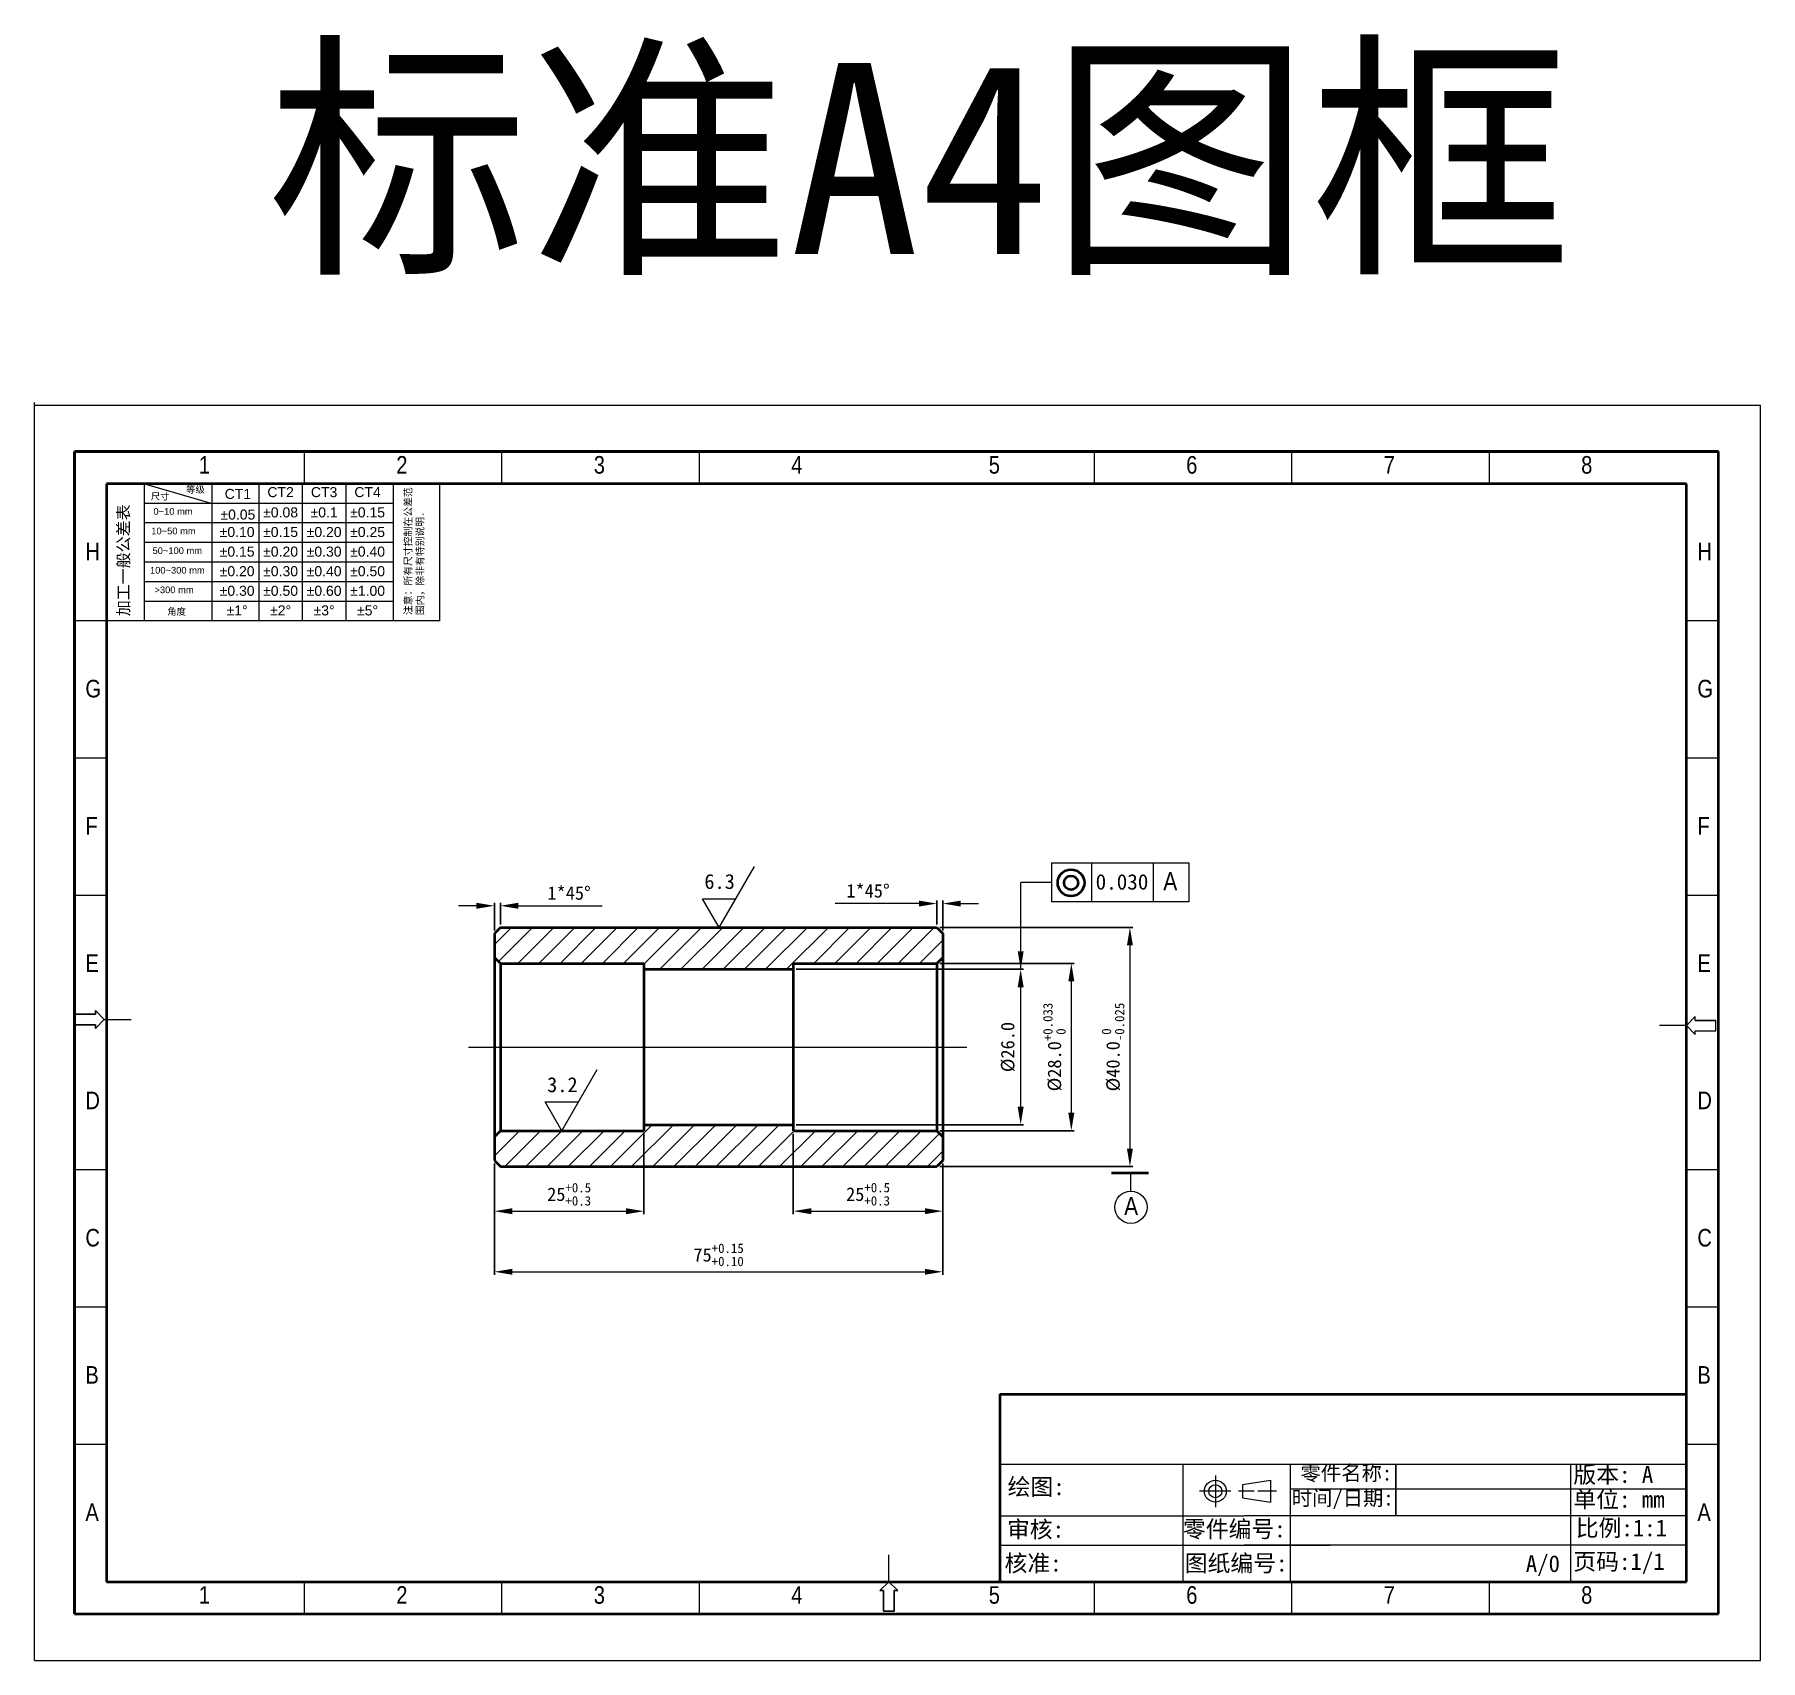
# Model space of a CAD drawing. Header units: millimetres. Extents: x -701 to 1485, y 792 to 1708.
# Drawn here: x -700.9 to -412.2, y 1360.7 to 1632.7 of the extents above; entities that cross this region are included whole.
import ezdxf
from ezdxf.enums import TextEntityAlignment as Align
from ezdxf.lldxf.tags import DXFTag

# ---------------------------------------------------------------- set-up
doc = ezdxf.new("R2010")
doc.units = ezdxf.units.MM
for name, color, linetype, lineweight in [('中心线', 7, 'CENTER', 18), ('粗实线', 7, 'Continuous', 40), ('细实线', 7, 'Continuous', 18)]:
    doc.layers.add(name, color=color, linetype=linetype, lineweight=lineweight)
doc.styles.add('SEACAD_arial_ttf', font='arial.ttf', dxfattribs={"height": 0.2})
doc.styles.add('TT', font='')
doc.styles.get('TT').set_extended_font_data('SimSun')
tags = doc.linetypes.add('CENTER', pattern=[0.6, 0.375, -0.075, 0.075, -0.075]).pattern_tags.tags
tags[10:11] = [DXFTag(74, 4), DXFTag(75, 0), DXFTag(340, '0'), DXFTag(46, 1.0), DXFTag(50, 0.0), DXFTag(44, 0.0), DXFTag(45, 0.0)]
tags[8:9] = [DXFTag(74, 4), DXFTag(75, 0), DXFTag(340, '0'), DXFTag(46, 1.0), DXFTag(50, 0.0), DXFTag(44, 0.0), DXFTag(45, 0.0)]
tags[6:7] = [DXFTag(74, 4), DXFTag(75, 0), DXFTag(340, '0'), DXFTag(46, 1.0), DXFTag(50, 0.0), DXFTag(44, 0.0), DXFTag(45, 0.0)]
tags[4:5] = [DXFTag(74, 4), DXFTag(75, 0), DXFTag(340, '0'), DXFTag(46, 1.0), DXFTag(50, 0.0), DXFTag(44, 0.0), DXFTag(45, 0.0)]
doc.dimstyles.new('A4', dxfattribs={"dimtxt": 2.25, "dimasz": 3, "dimexe": 0.5, "dimexo": 0.5, "dimgap": 1, "dimtad": 1, "dimdec": 1, "dimzin": 0, "dimdsep": 46, "dimtxsty": 'Standard', "dimcen": 0, "dimclrd": 256, "dimclre": 256, "dimclrt": 256, "dimadec": 1, "dimazin": 0, "dimtp": 0.01, "dimtm": 0.01, "dimtfac": 0.6, "dimtdec": 1, "dimtofl": 0, "dimtmove": 0, "dimatfit": 3, "dimfxl": 0, "dimtolj": 1, "dimtzin": 0, "dimlwd": 9, "dimarcsym": 0})

msp = doc.modelspace()

# ---------------------------------------------------------------- texts
at = {"color": 3, "attachment_point": 1}
for s, insert, char_height in [('{\\fSimSun|b0|i0|c134|p2;绘图:}', (-538.11, 1391.18), 2.8), ('{\\fSimSun|b0|i0|c134|p2;零件名称:}', (-489.14, 1393.33), 2.5), ('{\\fSimSun|b0|i0|c134|p2;版本: A}', (-443.48, 1393.23), 2.8), ('{\\fSimSun|b0|i0|c134|p2;版本: A}', (-443.48, 1393.23), 2.8), ('{\\fSimSun|b0|i0|c134|p2;版本: A}', (-443.48, 1393.23), 2.8), ('{\\fSimSun|b0|i0|c134|p2;时间/日期:}', (-490.6, 1389.15), 2.5), ('{\\fSimSun|b0|i0|c134|p2;单位: mm}', (-443.48, 1389.08), 2.8), ('{\\fSimSun|b0|i0|c134|p2;单位: mm}', (-443.48, 1389.08), 2.8), ('{\\fSimSun|b0|i0|c134|p2;单位: mm}', (-443.48, 1389.08), 2.8), ('{\\fSimSun|b0|i0|c134|p2;审核:}', (-538.22, 1384.06), 2.8), ('{\\fSimSun|b0|i0|c134|p2;零件编号:}', (-508.79, 1384.11), 2.8), ('{\\fSimSun|b0|i0|c134|p2;比例:1:1}', (-443.08, 1384.29), 2.8), ('{\\fSimSun|b0|i0|c134|p2;比例:1:1}', (-443.08, 1384.29), 2.8), ('{\\fSimSun|b0|i0|c134|p2;比例:1:1}', (-443.08, 1384.29), 2.8), ('{\\fSimSun|b0|i0|c134|p2;核准:}', (-538.63, 1378.4), 2.8), ('{\\fSimSun|b0|i0|c134|p2;图纸编号:}', (-508.49, 1378.4), 2.8), ('{\\fSimSun|b0|i0|c134|p2;图纸编号:}', (-508.49, 1378.4), 2.8), ('{\\fSimSun|b0|i0|c134|p2;图纸编号:}', (-508.49, 1378.4), 2.8), ('{\\fSimSun|b0|i0|c134|p2;A/0}', (-451.44, 1378.32), 2.8), ('{\\fSimSun|b0|i0|c134|p2;A/0}', (-451.44, 1378.32), 2.8), ('{\\fSimSun|b0|i0|c134|p2;A/0}', (-451.44, 1378.32), 2.8), ('{\\fSimSun|b0|i0|c134|p2;页码:1/1}', (-443.48, 1378.68), 2.8), ('{\\fSimSun|b0|i0|c134|p2;页码:1/1}', (-443.48, 1378.68), 2.8), ('{\\fSimSun|b0|i0|c134|p2;页码:1/1}', (-443.48, 1378.68), 2.8)]:
    msp.add_mtext_dynamic_manual_height_columns(s, width=46.2676, gutter_width=12.5, heights=[0], dxfattribs=dict(at, insert=insert, char_height=char_height))
at = {"layer": '细实线', "style": 'SEACAD_arial_ttf', "width": 0.819}
for s, height, p in [('1', 2.94, (-673.4, 1562.22)), ('2', 2.94, (-640.37, 1562.22)), ('3', 2.94, (-607.34, 1562.22)), ('4', 2.94, (-574.31, 1562.22)), ('5', 2.94, (-541.27, 1562.22)), ('6', 2.94, (-508.24, 1562.22)), ('7', 2.94, (-475.21, 1562.22)), ('8', 2.94, (-442.18, 1562.22)), ('H', 2.94, (-692.37, 1547.74)), ('H', 2.94, (-422.74, 1547.74)), ('G', 2.94, (-692.37, 1524.78)), ('G', 2.94, (-422.74, 1524.78)), ('F', 2.94, (-692.37, 1501.81)), ('F', 2.94, (-422.74, 1501.81)), ('A', 3.05, (-512.07, 1492.63)), ('E', 2.94, (-692.37, 1478.85)), ('E', 2.94, (-422.74, 1478.85)), ('D', 2.94, (-692.37, 1455.89)), ('D', 2.94, (-422.74, 1455.89)), ('A', 3.05, (-518.62, 1438.27)), ('C', 2.94, (-692.37, 1432.92)), ('C', 2.94, (-422.74, 1432.92)), ('B', 2.94, (-692.37, 1409.96)), ('B', 2.94, (-422.74, 1409.96)), ('A', 2.94, (-692.37, 1387)), ('A', 2.94, (-422.74, 1387)), ('1', 2.94, (-673.4, 1373.15)), ('2', 2.94, (-640.37, 1373.15)), ('3', 2.94, (-607.34, 1373.15)), ('4', 2.94, (-574.31, 1373.15)), ('5', 2.94, (-541.27, 1373.15)), ('6', 2.94, (-508.24, 1373.15)), ('7', 2.94, (-475.21, 1373.15)), ('8', 2.94, (-442.18, 1373.15))]:
    msp.add_text(s, height=height, dxfattribs=at).set_placement(p, align=Align.TOP_LEFT)
at = {"layer": '细实线', "style": 'SEACAD_arial_ttf'}
for s, p in [('尺寸', (-681.43, 1554.91)), ('等级', (-675.53, 1556.06))]:
    msp.add_text(s, height=1.117, dxfattribs=at).set_placement(p)
for s, height, p in [('CT1', 1.676, (-666.86, 1555.05)), ('CT2', 1.676, (-659.72, 1555.35)), ('CT3', 1.676, (-652.44, 1555.35)), ('CT4', 1.676, (-645.17, 1555.35)), ('0~10 mm', 1.117, (-677.71, 1552.4)), ('%%P0.05', 1.676, (-666.86, 1551.6)), ('%%P0.08', 1.676, (-659.72, 1551.96)), ('%%P0.1', 1.676, (-652.44, 1551.96)), ('%%P0.15', 1.676, (-645.17, 1551.96)), ('%%P0.10', 1.676, (-666.99, 1548.68)), ('%%P0.15', 1.676, (-659.72, 1548.68)), ('%%P0.20', 1.676, (-652.44, 1548.68)), ('%%P0.25', 1.676, (-645.17, 1548.68)), ('10~50 mm', 1.117, (-677.64, 1549.12)), ('50~100 mm', 1.117, (-677, 1545.84)), ('%%P0.15', 1.676, (-666.99, 1545.4)), ('%%P0.20', 1.676, (-659.72, 1545.4)), ('%%P0.30', 1.676, (-652.44, 1545.4)), ('%%P0.40', 1.676, (-645.17, 1545.4)), ('100~300 mm', 1.117, (-676.99, 1542.56)), ('%%P0.20', 1.676, (-666.99, 1542.12)), ('%%P0.30', 1.676, (-659.72, 1542.12)), ('%%P0.40', 1.676, (-652.44, 1542.12)), ('%%p0.50', 1.676, (-645.17, 1542.12)), ('>300 mm', 1.117, (-677.54, 1539.28)), ('%%P0.30', 1.676, (-666.99, 1538.84)), ('%%P0.50', 1.676, (-659.72, 1538.84)), ('%%P0.60', 1.676, (-652.44, 1538.84)), ('%%P1.00', 1.676, (-645.17, 1538.84)), ('角度', 1.117, (-677.11, 1535.65)), ('%%P1%%d', 1.676, (-666.99, 1535.56)), ('%%P2%%d', 1.676, (-659.72, 1535.56)), ('%%P3%%d', 1.676, (-652.44, 1535.56)), ('%%P5%%d', 1.676, (-645.17, 1535.56))]:
    msp.add_text(s, height=height, dxfattribs=at).set_placement(p, align=Align.CENTER)
at = {"layer": '细实线', "color": 140, "insert": (-661.91, 1628), "char_height": 32, "width": 16703.9226, "attachment_point": 1}
msp.add_mtext('{\\fSimSun|b0|i0|c134|p54;标准A4图框}', dxfattribs=at)
at = {"layer": '细实线', "attachment_point": 1, "rotation": 90, "style": 'SEACAD_arial_ttf'}
for s, insert, char_height, width in [('{\\fSimHei|b0|i0|c134|p2;注意：所有尺寸控制在公差范围内，除非有特别说明.}', (-639, 1535.62), 1.2053, 22.019), ('{\\fSimHei|b0|i0|c134|p2;加工一般公差表}', (-686.99, 1535.43), 1.9586, 30.0322)]:
    msp.add_mtext(s, dxfattribs=dict(at, insert=insert, char_height=char_height, width=width))
at = {"layer": '细实线', "attachment_point": 1, "style": 'TT'}
for s, insert, char_height, width in [('6.3', (-588.84, 1492.3), 2.5, 9.1054), ('0.030', (-523.39, 1492.28), 2.592, 26.4569), ('3.2', (-615.14, 1458.3), 2.5, 9.1054)]:
    msp.add_mtext(s, dxfattribs=dict(at, insert=insert, char_height=char_height, width=width))

# ---------------------------------------------------------------- blocks, each defined once
blk = doc.blocks.new('*D17')
at = {"layer": 'Defpoints', "color": 0}
for p in [(-573.96, 1476.35), (-535.93, 1476.35), (-573.96, 1450.35)]:
    blk.add_point(p, dxfattribs=at)
at = {"layer": '细实线', "lineweight": -2}
for p, q in [((-573.46, 1476.35), (-535.43, 1476.35)), ((-573.46, 1450.35), (-535.43, 1450.35))]:
    blk.add_line(p, q, dxfattribs=at)
at = {"layer": '细实线', "lineweight": 9}
blk.add_line((-535.93, 1453.35), (-535.93, 1473.35), dxfattribs=at)
at = {"layer": '细实线'}
for points in [[(-536.43, 1473.35), (-535.43, 1473.35), (-535.93, 1476.35)], [(-536.43, 1453.35), (-535.43, 1453.35), (-535.93, 1450.35)]]:
    blk.add_solid(points, dxfattribs=at)
at = {"layer": '细实线', "insert": (-538.06, 1463.35), "char_height": 2.25, "attachment_point": 5, "rotation": 90}
blk.add_mtext('\\A1;%%c26.0', dxfattribs=at)
blk = doc.blocks.new('*D18')
at = {"layer": 'Defpoints', "color": 0}
for p in [(-549.96, 1477.35), (-549.96, 1449.35), (-527.46, 1449.35)]:
    blk.add_point(p, dxfattribs=at)
at = {"layer": '细实线', "lineweight": -2}
for p, q in [((-549.46, 1477.35), (-526.96, 1477.35)), ((-549.46, 1449.35), (-526.96, 1449.35))]:
    blk.add_line(p, q, dxfattribs=at)
at = {"layer": '细实线', "lineweight": 9}
blk.add_line((-527.46, 1474.35), (-527.46, 1452.35), dxfattribs=at)
at = {"layer": '细实线'}
for points in [[(-527.96, 1474.35), (-526.96, 1474.35), (-527.46, 1477.35)], [(-527.96, 1452.35), (-526.96, 1452.35), (-527.46, 1449.35)]]:
    blk.add_solid(points, dxfattribs=at)
at = {"layer": '细实线', "insert": (-530.29, 1463.35), "char_height": 2.25, "attachment_point": 5, "rotation": 90}
blk.add_mtext('\\A1;%%c28.0{\\H0.7x;\\S+0.033^  0;}', dxfattribs=at)
blk = doc.blocks.new('*D19')
at = {"layer": 'Defpoints', "color": 0}
for p in [(-622.96, 1486.98), (-623.96, 1482.35), (-622.96, 1483.35)]:
    blk.add_point(p, dxfattribs=at)
at = {"layer": '细实线', "lineweight": 9}
for p, q in [((-626.96, 1486.98), (-629.96, 1486.98)), ((-619.96, 1486.98), (-605.96, 1486.98))]:
    blk.add_line(p, q, dxfattribs=at)
at = {"layer": '细实线', "lineweight": -2}
for p, q in [((-623.96, 1482.85), (-623.96, 1487.48)), ((-622.96, 1483.85), (-622.96, 1487.48))]:
    blk.add_line(p, q, dxfattribs=at)
at = {"layer": '细实线'}
for points in [[(-626.96, 1487.48), (-626.96, 1486.48), (-623.96, 1486.98)], [(-619.96, 1487.48), (-619.96, 1486.48), (-622.96, 1486.98)]]:
    blk.add_solid(points, dxfattribs=at)
at = {"layer": '细实线', "insert": (-611.46, 1489.1), "char_height": 2.25, "attachment_point": 5}
blk.add_mtext('\\A1;1*45%%d', dxfattribs=at)
blk = doc.blocks.new('*D20')
at = {"layer": 'Defpoints', "color": 0}
for p in [(-549.96, 1487.35), (-549.96, 1483.35), (-548.96, 1482.35)]:
    blk.add_point(p, dxfattribs=at)
at = {"layer": '细实线', "lineweight": 9}
for p, q in [((-552.96, 1487.35), (-566.96, 1487.35)), ((-545.96, 1487.35), (-542.96, 1487.35))]:
    blk.add_line(p, q, dxfattribs=at)
at = {"layer": '细实线', "lineweight": -2}
for p, q in [((-549.96, 1483.85), (-549.96, 1487.85)), ((-548.96, 1482.85), (-548.96, 1487.85))]:
    blk.add_line(p, q, dxfattribs=at)
at = {"layer": '细实线'}
for points in [[(-552.96, 1487.85), (-552.96, 1486.85), (-549.96, 1487.35)], [(-545.96, 1487.85), (-545.96, 1486.85), (-548.96, 1487.35)]]:
    blk.add_solid(points, dxfattribs=at)
at = {"layer": '细实线', "insert": (-561.46, 1489.47), "char_height": 2.25, "attachment_point": 5}
blk.add_mtext('\\A1;1*45%%d', dxfattribs=at)
blk = doc.blocks.new('*D21')
at = {"layer": 'Defpoints', "color": 0}
for p in [(-549.96, 1483.35), (-549.96, 1443.35), (-517.66, 1443.35)]:
    blk.add_point(p, dxfattribs=at)
at = {"layer": '细实线', "lineweight": -2}
for p, q in [((-549.46, 1483.35), (-517.16, 1483.35)), ((-549.46, 1443.35), (-517.16, 1443.35))]:
    blk.add_line(p, q, dxfattribs=at)
at = {"layer": '细实线', "lineweight": 9}
blk.add_line((-517.66, 1480.35), (-517.66, 1446.35), dxfattribs=at)
at = {"layer": '细实线'}
for points in [[(-518.16, 1480.35), (-517.16, 1480.35), (-517.66, 1483.35)], [(-518.16, 1446.35), (-517.16, 1446.35), (-517.66, 1443.35)]]:
    blk.add_solid(points, dxfattribs=at)
at = {"layer": '细实线', "insert": (-520.49, 1463.35), "char_height": 2.25, "attachment_point": 5, "rotation": 90}
blk.add_mtext('\\A1;%%c40.0{\\H0.7x;\\S 0^ -0.025;}', dxfattribs=at)
blk = doc.blocks.new('*D22')
at = {"layer": 'Defpoints', "color": 0}
for p in [(-573.96, 1449.35), (-548.96, 1444.35), (-548.96, 1435.89)]:
    blk.add_point(p, dxfattribs=at)
at = {"layer": '细实线', "lineweight": -2}
for p, q in [((-573.96, 1448.85), (-573.96, 1435.39)), ((-548.96, 1443.85), (-548.96, 1435.39))]:
    blk.add_line(p, q, dxfattribs=at)
at = {"layer": '细实线', "lineweight": 9}
blk.add_line((-570.96, 1435.89), (-551.96, 1435.89), dxfattribs=at)
at = {"layer": '细实线'}
for points in [[(-570.96, 1436.39), (-570.96, 1435.39), (-573.96, 1435.89)], [(-551.96, 1436.39), (-551.96, 1435.39), (-548.96, 1435.89)]]:
    blk.add_solid(points, dxfattribs=at)
at = {"layer": '细实线', "insert": (-561.46, 1438.73), "char_height": 2.25, "attachment_point": 5}
blk.add_mtext('\\A1;25{\\H0.7x;\\S+0.5^ +0.3;}', dxfattribs=at)
blk = doc.blocks.new('*D23')
at = {"layer": 'Defpoints', "color": 0}
for p in [(-598.96, 1449.35), (-623.96, 1444.35), (-598.96, 1435.88)]:
    blk.add_point(p, dxfattribs=at)
at = {"layer": '细实线', "lineweight": -2}
for p, q in [((-598.96, 1448.85), (-598.96, 1435.38)), ((-623.96, 1443.85), (-623.96, 1435.38))]:
    blk.add_line(p, q, dxfattribs=at)
at = {"layer": '细实线', "lineweight": 9}
blk.add_line((-620.96, 1435.88), (-601.96, 1435.88), dxfattribs=at)
at = {"layer": '细实线'}
for points in [[(-620.96, 1436.38), (-620.96, 1435.38), (-623.96, 1435.88)], [(-601.96, 1436.38), (-601.96, 1435.38), (-598.96, 1435.88)]]:
    blk.add_solid(points, dxfattribs=at)
at = {"layer": '细实线', "insert": (-611.46, 1438.72), "char_height": 2.25, "attachment_point": 5}
blk.add_mtext('\\A1;25{\\H0.7x;\\S+0.5^ +0.3;}', dxfattribs=at)
blk = doc.blocks.new('*D24')
at = {"layer": 'Defpoints', "color": 0}
for p in [(-623.96, 1444.35), (-548.96, 1444.35), (-548.96, 1425.75)]:
    blk.add_point(p, dxfattribs=at)
at = {"layer": '细实线', "lineweight": -2}
for p, q in [((-623.96, 1443.85), (-623.96, 1425.25)), ((-548.96, 1443.85), (-548.96, 1425.25))]:
    blk.add_line(p, q, dxfattribs=at)
at = {"layer": '细实线', "lineweight": 9}
blk.add_line((-620.96, 1425.75), (-551.96, 1425.75), dxfattribs=at)
at = {"layer": '细实线'}
for points in [[(-620.96, 1426.25), (-620.96, 1425.25), (-623.96, 1425.75)], [(-551.96, 1426.25), (-551.96, 1425.25), (-548.96, 1425.75)]]:
    blk.add_solid(points, dxfattribs=at)
at = {"layer": '细实线', "insert": (-586.46, 1428.58), "char_height": 2.25, "attachment_point": 5}
blk.add_mtext('\\A1;75{\\H0.7x;\\S+0.15^ +0.10;}', dxfattribs=at)

# ---------------------------------------------------------------- dimensions: what is measured, and where the dimension line sits
at = {"layer": '细实线'}
dim = msp.add_linear_dim(base=(-622.96, 1486.98), p1=(-623.96, 1482.35), p2=(-622.96, 1483.35), text='1*45%%d', dimstyle='A4', dxfattribs=at)
dim.commit()
dim.dimension.update_dxf_attribs({"geometry": '*D19', "text_midpoint": (-611.46, 1486.98), "dimtype": 160})
for base, p1, p2, text, picture, middle in [((-549.96, 1487.35), (-548.96, 1482.35), (-549.96, 1483.35), '1*45%%d', '*D20', (-561.46, 1489.47)), ((-598.96, 1435.88), (-623.96, 1444.35), (-598.96, 1449.35), '25{\\H0.7x;\\S+0.5^ +0.3;}', '*D23', (-611.46, 1438.72)), ((-548.96, 1435.89), (-573.96, 1449.35), (-548.96, 1444.35), '25{\\H0.7x;\\S+0.5^ +0.3;}', '*D22', (-561.46, 1438.73)), ((-548.96, 1425.75), (-623.96, 1444.35), (-548.96, 1444.35), '75{\\H0.7x;\\S+0.15^ +0.10;}', '*D24', (-586.46, 1428.58))]:
    dim = msp.add_linear_dim(base=base, p1=p1, p2=p2, text=text, dimstyle='A4', dxfattribs=at)
    dim.commit()
    dim.dimension.update_dxf_attribs({"geometry": picture, "text_midpoint": middle})
for base, p1, p2, text, picture, middle in [((-517.66, 1443.35), (-549.96, 1483.35), (-549.96, 1443.35), '%%c<>{\\H0.7x;\\S 0^ -0.025;}', '*D21', (-520.49, 1463.35)), ((-535.93, 1476.35), (-573.96, 1450.35), (-573.96, 1476.35), '%%c<>', '*D17', (-538.06, 1463.35)), ((-527.46, 1449.35), (-549.96, 1477.35), (-549.96, 1449.35), '%%c<>{\\H0.7x;\\S+0.033^  0;}', '*D18', (-530.29, 1463.35))]:
    dim = msp.add_linear_dim(base=base, p1=p1, p2=p2, angle=90, text=text, dimstyle='A4', dxfattribs=at)
    dim.commit()
    dim.dimension.update_dxf_attribs({"geometry": picture, "text_midpoint": middle})

# ---------------------------------------------------------------- hatches: boundary and pattern name
at = {"layer": '细实线'}
h = msp.add_hatch(dxfattribs=at)
h.set_pattern_fill('ANSI31', color=256, scale=20, style=0)
h.set_pattern_definition([(45, (-1131.3924, 1347.8352), (-1.767767, 1.767767), [])])
h.paths.add_polyline_path([(-573.96, 1476.35), (-573.96, 1477.35), (-549.96, 1477.35), (-548.96, 1478.35), (-548.96, 1482.35), (-549.96, 1483.35), (-622.96, 1483.35), (-623.96, 1482.35), (-623.96, 1478.35), (-622.96, 1477.35), (-598.96, 1477.35), (-598.96, 1476.35)])
h.paths.add_polyline_path([(-549.96, 1443.35), (-548.96, 1444.35), (-548.96, 1448.35), (-549.96, 1449.35), (-573.96, 1449.35), (-573.96, 1450.35), (-598.96, 1450.35), (-598.96, 1449.35), (-622.96, 1449.35), (-623.96, 1448.35), (-623.96, 1444.35), (-622.96, 1443.35)])

# ---------------------------------------------------------------- linework, layer by layer
msp.add_line((-473.17, 1393.54), (-473.17, 1384.89))
at = {"layer": '中心线'}
msp.add_line((-628.29, 1463.35), (-544.92, 1463.35), dxfattribs=at)
at = {"layer": '粗实线'}
for p, q in [((-694.19, 1562.96), (-694.19, 1368.52)), ((-694.19, 1368.52), (-694.19, 1562.96)), ((-419.19, 1562.96), (-694.19, 1562.96)), ((-694.19, 1562.96), (-419.19, 1562.96)), ((-419.19, 1368.52), (-419.19, 1562.96)), ((-419.19, 1368.52), (-419.19, 1562.96)), ((-688.82, 1557.59), (-688.82, 1373.89)), ((-424.56, 1557.59), (-688.82, 1557.59)), ((-424.56, 1373.89), (-424.56, 1557.59)), ((-622.96, 1483.35), (-623.96, 1482.35)), ((-623.96, 1482.35), (-623.96, 1478.35)), ((-622.96, 1483.35), (-549.96, 1483.35)), ((-549.96, 1483.35), (-548.96, 1482.35)), ((-548.96, 1482.35), (-548.96, 1478.35)), ((-622.96, 1477.35), (-623.96, 1478.35)), ((-623.96, 1478.35), (-623.96, 1448.35)), ((-549.96, 1477.35), (-548.96, 1478.35)), ((-548.96, 1478.35), (-548.96, 1448.35)), ((-622.96, 1477.35), (-598.96, 1477.35)), ((-622.96, 1477.35), (-622.96, 1449.35)), ((-598.96, 1477.35), (-598.96, 1449.35)), ((-598.96, 1476.35), (-573.96, 1476.35)), ((-573.96, 1477.35), (-549.96, 1477.35)), ((-573.96, 1477.35), (-573.96, 1449.35)), ((-549.96, 1477.35), (-549.96, 1449.35)), ((-622.96, 1449.35), (-623.96, 1448.35)), ((-622.96, 1449.35), (-598.96, 1449.35)), ((-598.96, 1450.35), (-573.96, 1450.35)), ((-573.96, 1449.35), (-549.96, 1449.35)), ((-549.96, 1449.35), (-548.96, 1448.35)), ((-623.96, 1448.35), (-623.96, 1444.35)), ((-548.96, 1448.35), (-548.96, 1444.35)), ((-623.96, 1444.35), (-622.96, 1443.35)), ((-548.96, 1444.35), (-549.96, 1443.35)), ((-622.96, 1443.35), (-549.96, 1443.35)), ((-520.76, 1442.29), (-514.53, 1442.29)), ((-419.19, 1368.52), (-419.19, 1418.78)), ((-539.39, 1405.26), (-424.56, 1405.26)), ((-539.39, 1405.26), (-539.39, 1373.89)), ((-539.39, 1405.26), (-424.56, 1405.26)), ((-539.39, 1405.26), (-539.39, 1373.89)), ((-539.39, 1405.26), (-424.56, 1405.26)), ((-539.39, 1405.26), (-539.39, 1373.89)), ((-688.82, 1373.89), (-424.56, 1373.89)), ((-694.19, 1368.52), (-419.19, 1368.52)), ((-694.19, 1368.52), (-419.19, 1368.52))]:
    msp.add_line(p, q, dxfattribs=at)
for radius in [2.23, 1.17]:
    msp.add_circle((-527.51, 1490.83), radius, dxfattribs=at)
at = {"layer": '细实线'}
for p, q in [((-700.88, 1360.72), (-700.88, 1571.18)), ((-700.88, 1570.76), (-412.19, 1570.76)), ((-412.19, 1360.72), (-412.19, 1570.76)), ((-655.78, 1562.96), (-655.78, 1557.59)), ((-622.75, 1562.96), (-622.75, 1557.59)), ((-589.72, 1562.96), (-589.72, 1557.59)), ((-523.65, 1562.96), (-523.65, 1557.59)), ((-490.62, 1562.96), (-490.62, 1557.59)), ((-457.59, 1562.96), (-457.59, 1557.59)), ((-682.47, 1557.59), (-671.18, 1554.31)), ((-682.47, 1534.63), (-682.47, 1557.59)), ((-671.18, 1534.63), (-671.18, 1557.59)), ((-663.32, 1534.63), (-663.32, 1557.59)), ((-656.05, 1534.63), (-656.05, 1557.59)), ((-653.86, 1557.59), (-635.57, 1557.59)), ((-648.77, 1534.63), (-648.77, 1557.59)), ((-640.82, 1534.63), (-640.82, 1557.59)), ((-633.11, 1534.63), (-633.11, 1557.59)), ((-640.82, 1554.31), (-682.47, 1554.31)), ((-640.82, 1551.03), (-682.47, 1551.03)), ((-640.82, 1547.75), (-682.47, 1547.75)), ((-640.82, 1544.47), (-682.47, 1544.47)), ((-640.82, 1541.19), (-682.47, 1541.19)), ((-640.82, 1537.91), (-682.47, 1537.91)), ((-688.82, 1534.63), (-694.19, 1534.63)), ((-633.11, 1534.63), (-688.82, 1534.63)), ((-419.19, 1534.63), (-424.56, 1534.63)), ((-688.82, 1511.66), (-694.19, 1511.66)), ((-419.19, 1511.66), (-424.56, 1511.66)), ((-586.37, 1483.35), (-580.46, 1493.58)), ((-530.8, 1494.16), (-507.81, 1494.16)), ((-530.8, 1494.16), (-530.8, 1487.62)), ((-524.09, 1494.16), (-524.09, 1487.62)), ((-513.77, 1494.16), (-513.77, 1487.62)), ((-507.81, 1494.16), (-507.81, 1487.62)), ((-530.8, 1490.89), (-535.93, 1490.89)), ((-688.82, 1488.7), (-694.19, 1488.7)), ((-586.37, 1483.35), (-589.15, 1488.16)), ((-589.15, 1488.16), (-583.59, 1488.16)), ((-507.81, 1487.62), (-530.8, 1487.62)), ((-419.19, 1488.7), (-424.56, 1488.7)), ((-694.12, 1467.06), (-694.12, 1468.82)), ((-690.69, 1468.82), (-694.12, 1468.82)), ((-690.69, 1467.06), (-694.12, 1467.06)), ((-689.21, 1467.94), (-690.69, 1469.45)), ((-690.69, 1468.82), (-690.69, 1469.45)), ((-689.21, 1467.94), (-690.69, 1466.43)), ((-690.69, 1466.43), (-690.69, 1467.06)), ((-689.21, 1467.94), (-684.71, 1467.94)), ((-424.56, 1466.93), (-429.06, 1466.93)), ((-424.56, 1466.93), (-423.09, 1468.44)), ((-424.56, 1466.93), (-423.09, 1465.43)), ((-423.09, 1467.81), (-423.09, 1468.44)), ((-423.09, 1467.81), (-419.65, 1467.81)), ((-419.65, 1466.05), (-419.65, 1467.81)), ((-423.09, 1465.43), (-423.09, 1466.05)), ((-423.09, 1466.05), (-419.65, 1466.05)), ((-612.66, 1449.35), (-606.76, 1459.58)), ((-612.66, 1449.35), (-615.44, 1454.16)), ((-615.44, 1454.16), (-609.88, 1454.16)), ((-688.82, 1442.78), (-694.19, 1442.78)), ((-517.49, 1439.25), (-517.49, 1442.29)), ((-419.19, 1442.78), (-424.56, 1442.78)), ((-688.82, 1419.81), (-694.19, 1419.81)), ((-419.19, 1419.81), (-424.56, 1419.81)), ((-688.82, 1396.85), (-694.19, 1396.85)), ((-419.19, 1396.85), (-424.56, 1396.85)), ((-539.39, 1393.54), (-424.56, 1393.54)), ((-539.39, 1393.54), (-424.56, 1393.54)), ((-539.39, 1393.54), (-424.56, 1393.54)), ((-521.47, 1393.55), (-424.56, 1393.55)), ((-521.47, 1393.55), (-424.56, 1393.55)), ((-521.47, 1393.55), (-424.56, 1393.55)), ((-508.8, 1393.54), (-508.8, 1373.87)), ((-508.8, 1393.54), (-508.8, 1373.87)), ((-508.8, 1393.54), (-508.8, 1373.87)), ((-503.37, 1391.68), (-503.37, 1386.39)), ((-503.37, 1391.68), (-503.37, 1386.39)), ((-503.37, 1391.68), (-503.37, 1386.39)), ((-490.83, 1393.54), (-490.83, 1373.94)), ((-490.83, 1393.54), (-490.83, 1373.94)), ((-490.83, 1393.54), (-490.83, 1373.94)), ((-443.98, 1393.54), (-443.98, 1373.83)), ((-443.98, 1393.54), (-443.98, 1373.83)), ((-443.98, 1393.54), (-443.98, 1373.83)), ((-500.75, 1389.03), (-506, 1389.03)), ((-500.75, 1389.03), (-506, 1389.03)), ((-500.75, 1389.03), (-506, 1389.03)), ((-496.89, 1389.03), (-499.49, 1389.03)), ((-496.89, 1389.03), (-499.49, 1389.03)), ((-496.89, 1389.03), (-499.49, 1389.03)), ((-498.83, 1390.14), (-494.14, 1390.86)), ((-498.83, 1390.14), (-494.14, 1390.86)), ((-498.83, 1390.14), (-494.14, 1390.86)), ((-498.83, 1390.14), (-498.83, 1387.93)), ((-498.83, 1390.14), (-498.83, 1387.93)), ((-498.83, 1390.14), (-498.83, 1387.93)), ((-493.14, 1389.03), (-496.26, 1389.03)), ((-493.14, 1389.03), (-496.26, 1389.03)), ((-493.14, 1389.03), (-496.26, 1389.03)), ((-494.14, 1390.86), (-494.14, 1387.21)), ((-494.14, 1390.86), (-494.14, 1387.21)), ((-494.14, 1390.86), (-494.14, 1387.21)), ((-490.83, 1389.42), (-424.56, 1389.42)), ((-489.27, 1389.42), (-424.56, 1389.42)), ((-489.27, 1389.42), (-424.56, 1389.42)), ((-498.83, 1387.93), (-494.14, 1387.21)), ((-539.39, 1384.9), (-498.6, 1384.9)), ((-539.39, 1384.9), (-498.6, 1384.9)), ((-539.39, 1384.9), (-498.6, 1384.9)), ((-424.56, 1384.89), (-498.55, 1384.89)), ((-424.56, 1384.89), (-498.55, 1384.89)), ((-424.56, 1384.89), (-498.55, 1384.89)), ((-539.39, 1380.01), (-484.14, 1380.01)), ((-539.39, 1380.01), (-484.14, 1380.01)), ((-539.39, 1380.01), (-484.14, 1380.01)), ((-424.56, 1380.01), (-498.55, 1380.01)), ((-424.56, 1380.01), (-498.55, 1380.01)), ((-424.56, 1380.01), (-498.55, 1380.01)), ((-557.98, 1373.89), (-557.98, 1378.39)), ((-655.78, 1373.89), (-655.78, 1368.52)), ((-622.75, 1373.89), (-622.75, 1368.52)), ((-589.72, 1373.89), (-589.72, 1368.52)), ((-557.98, 1373.89), (-559.48, 1372.42)), ((-559.48, 1372.42), (-558.85, 1372.42)), ((-558.85, 1372.42), (-558.85, 1368.98)), ((-557.98, 1373.89), (-556.47, 1372.42)), ((-557.1, 1372.42), (-557.1, 1368.98)), ((-557.1, 1372.42), (-556.47, 1372.42)), ((-523.65, 1373.89), (-523.65, 1368.52)), ((-490.62, 1373.89), (-490.62, 1368.52)), ((-457.59, 1373.89), (-457.59, 1368.52)), ((-700.88, 1360.72), (-412.19, 1360.72))]:
    msp.add_line(p, q, dxfattribs=at)
for points in [[(-694.12, 1468.82), (-694.12, 1467.06), (-690.69, 1467.06), (-690.69, 1466.43), (-689.21, 1467.94), (-690.69, 1469.45), (-690.69, 1468.82), (-694.12, 1468.82)], [(-694.12, 1468.82), (-694.12, 1467.06), (-690.69, 1467.06), (-690.69, 1466.43), (-689.21, 1467.94), (-690.69, 1469.45), (-690.69, 1468.82), (-694.12, 1468.82)], [(-419.65, 1467.81), (-423.09, 1467.81), (-423.09, 1468.44), (-424.56, 1466.93), (-423.09, 1465.43), (-423.09, 1466.05), (-419.65, 1466.05), (-419.65, 1467.81)], [(-419.65, 1467.81), (-423.09, 1467.81), (-423.09, 1468.44), (-424.56, 1466.93), (-423.09, 1465.43), (-423.09, 1466.05), (-419.65, 1466.05), (-419.65, 1467.81)], [(-557.1, 1372.42), (-556.47, 1372.42), (-557.98, 1373.89), (-559.48, 1372.42), (-558.85, 1372.42), (-558.85, 1368.98), (-557.1, 1368.98), (-557.1, 1372.42)], [(-557.1, 1372.42), (-556.47, 1372.42), (-557.98, 1373.89), (-559.48, 1372.42), (-558.85, 1372.42), (-558.85, 1368.98), (-557.1, 1368.98), (-557.1, 1372.42)]]:
    msp.add_lwpolyline(points, close=True, dxfattribs=at)
for points in [[(-694.12, 1468.82), (-690.69, 1468.82), (-690.69, 1469.45), (-689.21, 1467.94), (-690.69, 1466.43), (-690.69, 1467.06), (-694.12, 1467.06), (-694.12, 1468.82)], [(-694.12, 1468.82), (-690.69, 1468.82), (-690.69, 1469.45), (-689.21, 1467.94), (-690.69, 1466.43), (-690.69, 1467.06), (-694.12, 1467.06), (-694.12, 1468.82)], [(-419.65, 1467.81), (-423.09, 1467.81), (-423.09, 1468.44), (-424.56, 1466.93), (-423.09, 1465.43), (-423.09, 1466.05), (-419.65, 1466.05), (-419.65, 1467.81)], [(-419.65, 1467.81), (-423.09, 1467.81), (-423.09, 1468.44), (-424.56, 1466.93), (-423.09, 1465.43), (-423.09, 1466.05), (-419.65, 1466.05), (-419.65, 1467.81)], [(-557.1, 1372.42), (-557.1, 1368.98), (-558.85, 1368.98), (-558.85, 1372.42), (-559.48, 1372.42), (-557.98, 1373.89), (-556.47, 1372.42), (-557.1, 1372.42)], [(-557.1, 1372.42), (-557.1, 1368.98), (-558.85, 1368.98), (-558.85, 1372.42), (-559.48, 1372.42), (-557.98, 1373.89), (-556.47, 1372.42), (-557.1, 1372.42)]]:
    msp.add_lwpolyline(points, dxfattribs=at)
for centre, radius in [((-517.49, 1436.55), 2.7), ((-503.37, 1389.03), 1.83), ((-503.37, 1389.03), 1.83), ((-503.37, 1389.03), 1.83), ((-503.37, 1389.03), 1.1), ((-503.37, 1389.03), 1.1), ((-503.37, 1389.03), 1.1)]:
    msp.add_circle(centre, radius, dxfattribs=at)

msp.set_redraw_order([(e.dxf.handle, doc.entitydb.next_handle()) for e in msp.query("TEXT MTEXT ATTDEF DIMENSION ARC_DIMENSION")])  # texts and dimensions are drawn at this point

# ---------------------------------------------------------------- leaders
at = {"layer": '粗实线'}
msp.add_leader([(-535.93, 1476.35), (-535.93, 1490.89)], dimstyle='A4', override={"dimgap": 1, "dimtad": 0}, dxfattribs=at)

doc.saveas('drawing.dxf')
